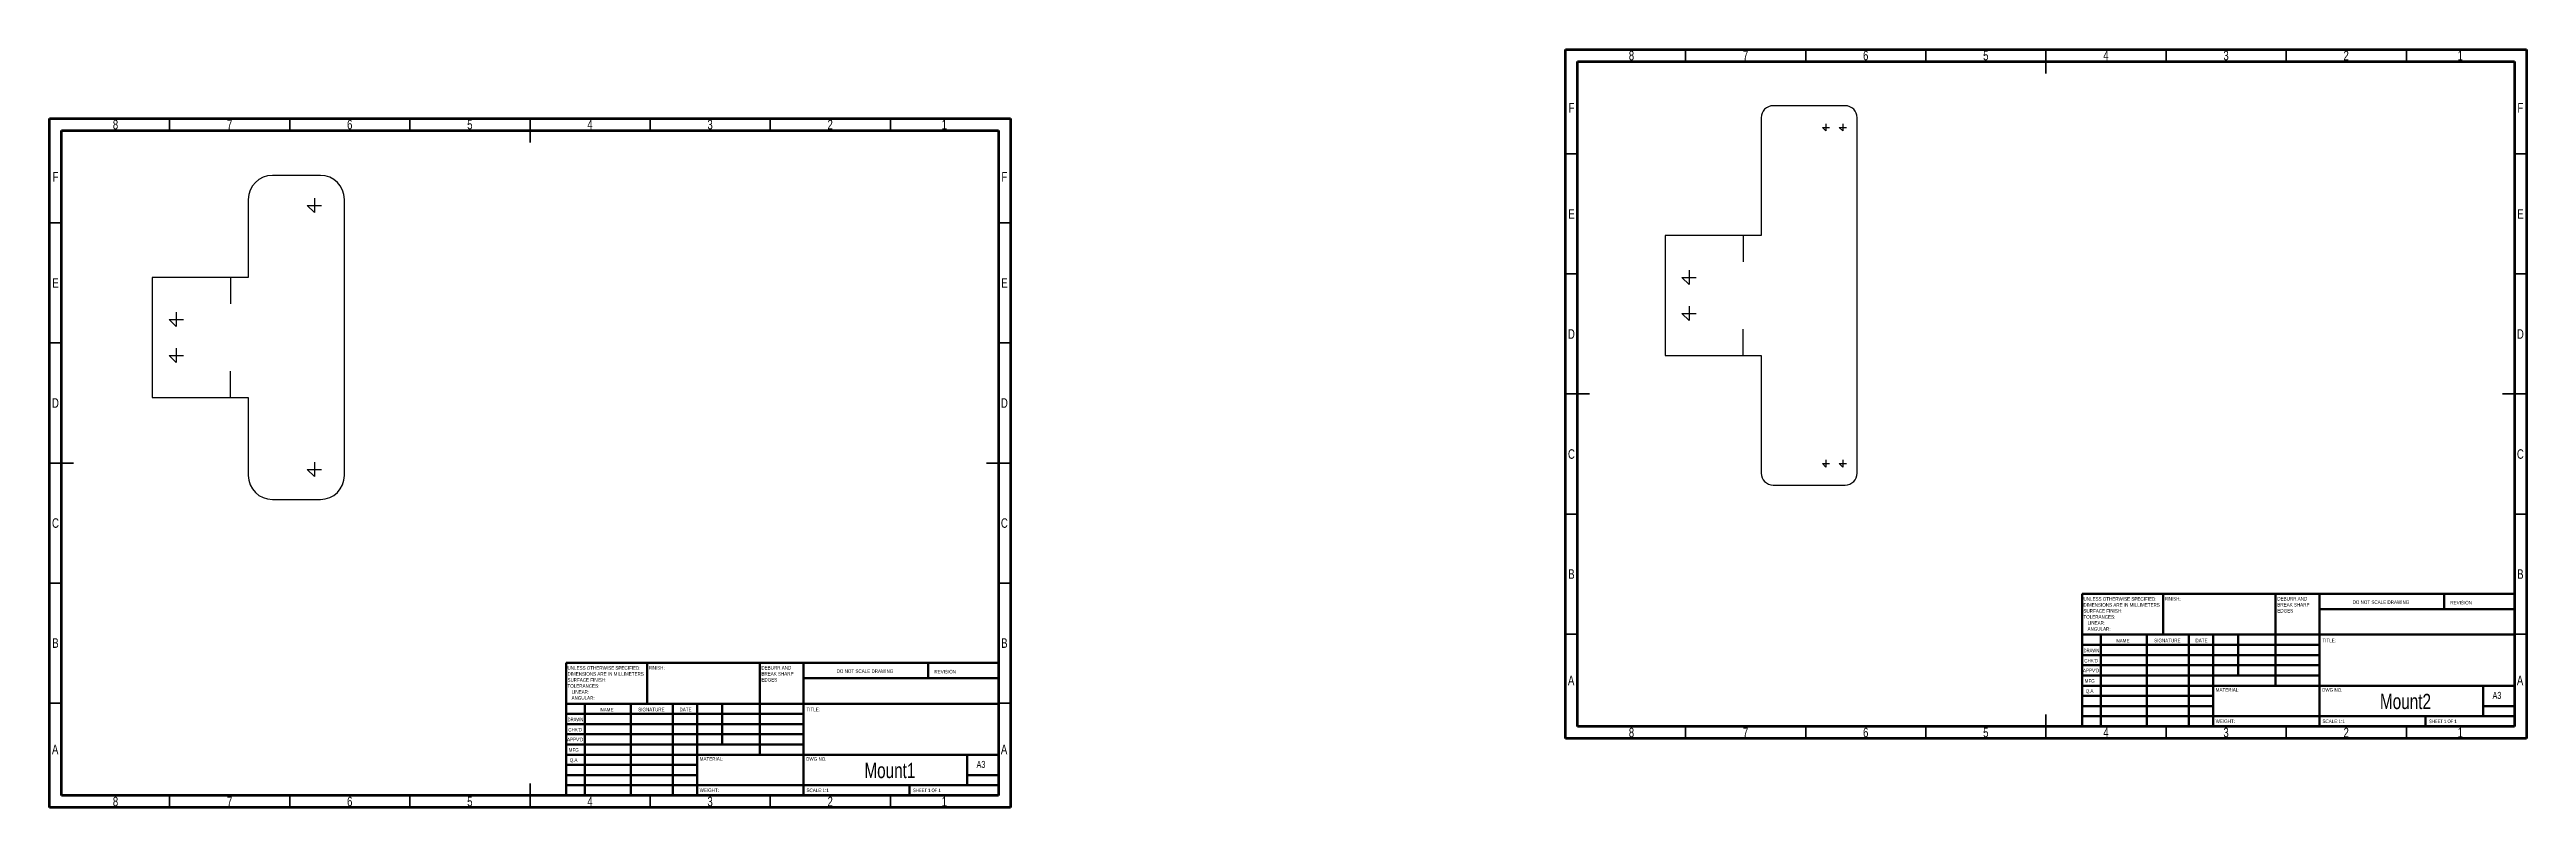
# Model space of a CAD drawing. Header units: inches. Extents: x 1517 to 7040, y -2638 to 1148.
# Drawn here: x 4240 to 5271, y -1107 to -791 of the extents above; entities that cross this region are included whole.
import ezdxf

# ---------------------------------------------------------------- set-up
doc = ezdxf.new("R2010")
doc.units = ezdxf.units.IN
doc.header["$MEASUREMENT"] = 0
doc.styles.add('SLDTEXTSTYLE0', font='TXT', dxfattribs={"width": 0.75})
doc.styles.add('SLDTEXTSTYLE1', font='TXT', dxfattribs={"width": 0.686449})
doc.styles.add('SLDTEXTSTYLE2', font='TXT', dxfattribs={"width": 0.6875})

msp = doc.modelspace()

# ---------------------------------------------------------------- texts
at = {"color": 7, "linetype": 'Continuous', "lineweight": 0}
for s, insert, char_height, attachment_point, style in [('8', (4898.543, -791.898), 3.969, 2, 'SLDTEXTSTYLE0'), ('7', (4946.043, -791.898), 3.969, 2, 'SLDTEXTSTYLE0'), ('6', (4996.043, -791.898), 3.969, 2, 'SLDTEXTSTYLE0'), ('5', (5046.043, -791.898), 3.969, 2, 'SLDTEXTSTYLE0'), ('4', (5096.043, -791.898), 3.969, 2, 'SLDTEXTSTYLE0'), ('3', (5146.043, -791.898), 3.969, 2, 'SLDTEXTSTYLE0'), ('2', (5196.043, -791.898), 3.969, 2, 'SLDTEXTSTYLE0'), ('1', (5243.543, -791.898), 3.969, 2, 'SLDTEXTSTYLE0'), ('F', (4873.541, -813.648), 3.969, 2, 'SLDTEXTSTYLE0'), ('F', (5268.541, -813.648), 3.969, 2, 'SLDTEXTSTYLE0'), ('8', (4267.511, -820.646), 3.969, 2, 'SLDTEXTSTYLE0'), ('7', (4315.011, -820.646), 3.969, 2, 'SLDTEXTSTYLE0'), ('6', (4365.011, -820.646), 3.969, 2, 'SLDTEXTSTYLE0'), ('5', (4415.011, -820.646), 3.969, 2, 'SLDTEXTSTYLE0'), ('4', (4465.011, -820.646), 3.969, 2, 'SLDTEXTSTYLE0'), ('3', (4515.011, -820.646), 3.969, 2, 'SLDTEXTSTYLE0'), ('2', (4565.011, -820.646), 3.969, 2, 'SLDTEXTSTYLE0'), ('1', (4612.511, -820.646), 3.969, 2, 'SLDTEXTSTYLE0'), ('F', (4242.509, -842.396), 3.969, 2, 'SLDTEXTSTYLE0'), ('F', (4637.509, -842.396), 3.969, 2, 'SLDTEXTSTYLE0'), ('E', (4873.591, -857.898), 3.969, 2, 'SLDTEXTSTYLE0'), ('E', (5268.591, -857.898), 3.969, 2, 'SLDTEXTSTYLE0'), ('E', (4242.559, -886.646), 3.969, 2, 'SLDTEXTSTYLE0'), ('E', (4637.559, -886.646), 3.969, 2, 'SLDTEXTSTYLE0'), ('D', (4873.536, -907.898), 3.969, 2, 'SLDTEXTSTYLE0'), ('D', (5268.536, -907.898), 3.969, 2, 'SLDTEXTSTYLE0'), ('D', (4242.503, -936.646), 3.969, 2, 'SLDTEXTSTYLE0'), ('D', (4637.503, -936.646), 3.969, 2, 'SLDTEXTSTYLE0'), ('C', (4873.542, -957.898), 3.969, 2, 'SLDTEXTSTYLE0'), ('C', (5268.542, -957.898), 3.969, 2, 'SLDTEXTSTYLE0'), ('C', (4242.509, -986.646), 3.969, 2, 'SLDTEXTSTYLE0'), ('C', (4637.509, -986.646), 3.969, 2, 'SLDTEXTSTYLE0'), ('B', (4873.554, -1007.898), 3.969, 2, 'SLDTEXTSTYLE0'), ('B', (5268.554, -1007.898), 3.969, 2, 'SLDTEXTSTYLE0'), ('FINISH:', (5120.455, -1019.453), 1.5, 1, 'SLDTEXTSTYLE0'), ('DO NOT SCALE DRAWING', (5198.698, -1020.839), 1.5, 1, 'SLDTEXTSTYLE0'), ('REVISION', (5239.411, -1021.037), 1.5, 1, 'SLDTEXTSTYLE0'), ('B', (4242.521, -1036.646), 3.969, 2, 'SLDTEXTSTYLE0'), ('B', (4637.521, -1036.646), 3.969, 2, 'SLDTEXTSTYLE0'), ('DRAWN', (5086.727, -1040.987), 1.5, 1, 'SLDTEXTSTYLE1'), ('NAME', (5100.406, -1036.871), 1.5, 1, 'SLDTEXTSTYLE0'), ('SIGNATURE', (5116.117, -1036.81), 1.5, 1, 'SLDTEXTSTYLE0'), ('DATE', (5133.298, -1036.796), 1.5, 1, 'SLDTEXTSTYLE0'), ('TITLE:', (5186.173, -1036.796), 1.5, 1, 'SLDTEXTSTYLE0'), ('FINISH:', (4489.422, -1048.201), 1.5, 1, 'SLDTEXTSTYLE0'), ('DO NOT SCALE DRAWING', (4567.665, -1049.587), 1.5, 1, 'SLDTEXTSTYLE0'), ('REVISION', (4608.378, -1049.785), 1.5, 1, 'SLDTEXTSTYLE0'), ("APPV'D", (5086.485, -1049.306), 1.5, 1, 'SLDTEXTSTYLE0'), ("CHK'D", (5087.022, -1045.21), 1.5, 1, 'SLDTEXTSTYLE0'), ('A', (4873.423, -1052.205), 3.969, 2, 'SLDTEXTSTYLE0'), ('MFG', (5087.207, -1053.656), 1.5, 1, 'SLDTEXTSTYLE0'), ('Q.A', (5087.592, -1057.868), 1.5, 1, 'SLDTEXTSTYLE0'), ('MATERIAL:', (5141.729, -1057.386), 1.5, 1, 'SLDTEXTSTYLE0'), ('DWG NO.', (5186.036, -1057.386), 1.5, 1, 'SLDTEXTSTYLE0'), ('Mount2', (5220.722, -1059.765), 6.35, 2, 'SLDTEXTSTYLE0'), ('A3', (5256.954, -1058.966), 2.9104, 1, 'SLDTEXTSTYLE0'), ('A', (5268.423, -1052.205), 3.969, 2, 'SLDTEXTSTYLE0'), ('DRAWN', (4455.694, -1069.736), 1.5, 1, 'SLDTEXTSTYLE1'), ('NAME', (4469.373, -1065.619), 1.5, 1, 'SLDTEXTSTYLE0'), ('SIGNATURE', (4485.084, -1065.559), 1.5, 1, 'SLDTEXTSTYLE0'), ('DATE', (4502.265, -1065.544), 1.5, 1, 'SLDTEXTSTYLE0'), ('TITLE:', (4555.141, -1065.544), 1.5, 1, 'SLDTEXTSTYLE0'), ('WEIGHT:', (5141.701, -1070.423), 1.4986, 1, 'SLDTEXTSTYLE0'), ('SCALE:1:1', (5186.157, -1070.472), 1.5, 1, 'SLDTEXTSTYLE0'), ('SHEET 1 OF 1', (5230.562, -1070.472), 1.5, 1, 'SLDTEXTSTYLE2'), ('A', (4242.39, -1080.953), 3.969, 2, 'SLDTEXTSTYLE0'), ("APPV'D", (4455.452, -1078.054), 1.5, 1, 'SLDTEXTSTYLE0'), ("CHK'D", (4455.99, -1073.959), 1.5, 1, 'SLDTEXTSTYLE0'), ('MFG', (4456.175, -1082.405), 1.5, 1, 'SLDTEXTSTYLE0'), ('A', (4637.39, -1080.953), 3.969, 2, 'SLDTEXTSTYLE0'), ('8', (4898.543, -1073.898), 3.969, 2, 'SLDTEXTSTYLE0'), ('7', (4946.043, -1073.898), 3.969, 2, 'SLDTEXTSTYLE0'), ('6', (4996.043, -1073.898), 3.969, 2, 'SLDTEXTSTYLE0'), ('5', (5046.043, -1073.898), 3.969, 2, 'SLDTEXTSTYLE0'), ('4', (5096.043, -1073.898), 3.969, 2, 'SLDTEXTSTYLE0'), ('3', (5146.043, -1073.898), 3.969, 2, 'SLDTEXTSTYLE0'), ('2', (5196.043, -1073.898), 3.969, 2, 'SLDTEXTSTYLE0'), ('1', (5243.543, -1073.898), 3.969, 2, 'SLDTEXTSTYLE0'), ('Q.A', (4456.56, -1086.616), 1.5, 1, 'SLDTEXTSTYLE0'), ('MATERIAL:', (4510.697, -1086.134), 1.5, 1, 'SLDTEXTSTYLE0'), ('DWG NO.', (4555.004, -1086.134), 1.5, 1, 'SLDTEXTSTYLE0'), ('Mount1', (4589.85, -1088.513), 6.35, 2, 'SLDTEXTSTYLE0'), ('A3', (4625.922, -1087.714), 2.9104, 1, 'SLDTEXTSTYLE0'), ('8', (4267.511, -1102.646), 3.969, 2, 'SLDTEXTSTYLE0'), ('7', (4315.011, -1102.646), 3.969, 2, 'SLDTEXTSTYLE0'), ('6', (4365.011, -1102.646), 3.969, 2, 'SLDTEXTSTYLE0'), ('5', (4415.011, -1102.646), 3.969, 2, 'SLDTEXTSTYLE0'), ('4', (4465.011, -1102.646), 3.969, 2, 'SLDTEXTSTYLE0'), ('WEIGHT:', (4510.669, -1099.171), 1.4986, 1, 'SLDTEXTSTYLE0'), ('3', (4515.011, -1102.646), 3.969, 2, 'SLDTEXTSTYLE0'), ('SCALE:1:1', (4555.125, -1099.22), 1.5, 1, 'SLDTEXTSTYLE0'), ('2', (4565.011, -1102.646), 3.969, 2, 'SLDTEXTSTYLE0'), ('SHEET 1 OF 1', (4599.529, -1099.22), 1.5, 1, 'SLDTEXTSTYLE2'), ('1', (4612.511, -1102.646), 3.969, 2, 'SLDTEXTSTYLE0')]:
    msp.add_mtext(s, dxfattribs=dict(at, insert=insert, char_height=char_height, attachment_point=attachment_point, style=style))

# ---------------------------------------------------------------- blocks, each defined once
blk = doc.blocks.new('SW_NOTE_0')
at = {"color": 0, "linetype": 'Continuous', "lineweight": 0, "char_height": 1.5, "attachment_point": 1, "style": 'SLDTEXTSTYLE0'}
for s, insert in [('UNLESS OTHERWISE SPECIFIED:', (0, 1.9)), ('TOLERANCES:', (0, -5.6)), ('DIMENSIONS ARE IN MILLIMETERS', (0, -0.6)), ('SURFACE FINISH:', (0, -3.1)), ('LINEAR:', (1.7, -8.1)), ('ANGULAR:', (1.7, -10.6))]:
    blk.add_mtext(s, dxfattribs=dict(at, insert=insert))
blk = doc.blocks.new('SW_NOTE_0_1')
at = {"color": 0, "linetype": 'Continuous', "lineweight": 0, "char_height": 1.5, "attachment_point": 1, "style": 'SLDTEXTSTYLE0'}
for s, insert in [('DEBURR AND', (0, 1.9)), ('BREAK SHARP', (0, -0.6)), ('EDGES', (0, -3.1))]:
    blk.add_mtext(s, dxfattribs=dict(at, insert=insert))
blk = doc.blocks.new('fdgdfgfdg')
at = {"color": 7, "linetype": 'Continuous', "lineweight": 25}
for p, q in [((4352.8, -843.8), (4332.8, -843.8)), ((4322.8, -853.8), (4322.8, -886.3)), ((4362.8, -968.8), (4362.8, -853.8)), ((4282.8, -886.3), (4282.8, -936.3)), ((4322.8, -886.3), (4282.8, -886.3)), ((4282.8, -936.3), (4322.8, -936.3)), ((4322.8, -936.3), (4322.8, -968.8)), ((4332.8, -978.8), (4352.8, -978.8))]:
    blk.add_line(p, q, dxfattribs=at)
at = {"color": 3}
for p, q in [((4350.3, -853.3), (4350.3, -859.3)), ((4350.3, -859.3), (4347.3, -856.3)), ((4347.3, -856.3), (4353.3, -856.3)), ((4315.4, -886.3), (4315.4, -897.3)), ((4292.8, -906.8), (4289.8, -903.8)), ((4289.8, -903.8), (4295.8, -903.8)), ((4292.8, -900.8), (4292.8, -906.8)), ((4292.8, -915.8), (4292.8, -921.8)), ((4292.8, -921.8), (4289.8, -918.8)), ((4289.8, -918.8), (4295.8, -918.8)), ((4315.4, -936.3), (4315.4, -925.3)), ((4350.3, -969.3), (4347.3, -966.3)), ((4347.3, -966.3), (4353.3, -966.3)), ((4350.3, -963.3), (4350.3, -969.3))]:
    blk.add_line(p, q, dxfattribs=at)
at = {"color": 7, "linetype": 'Continuous', "lineweight": 25}
for centre, start, end in [((4332.8, -853.8), 90, 180), ((4352.8, -853.8), 0, 90), ((4332.8, -968.8), 180, 270), ((4352.8, -968.8), 270, 0)]:
    blk.add_arc(centre, 10, start, end, dxfattribs=at)
blk = doc.blocks.new('tyryrtyrty')
at = {"color": 7, "linetype": 'Continuous', "lineweight": 25}
for p, q in [((4952.5, -819.8), (4952.5, -868.8)), ((4987.5, -814.8), (4957.5, -814.8)), ((4992.5, -967.8), (4992.5, -819.8)), ((4912.5, -868.8), (4912.5, -918.8)), ((4952.5, -868.8), (4912.5, -868.8)), ((4912.5, -918.8), (4952.5, -918.8)), ((4952.5, -918.8), (4952.5, -967.8)), ((4957.5, -972.8), (4987.5, -972.8))]:
    blk.add_line(p, q, dxfattribs=at)
at = {"color": 3}
for p, q in [((4979.5, -825.3), (4978, -823.8)), ((4978, -823.8), (4981, -823.8)), ((4979.5, -822.3), (4979.5, -825.3)), ((4986.5, -825.3), (4985, -823.8)), ((4985, -823.8), (4988, -823.8)), ((4986.5, -822.3), (4986.5, -825.3)), ((4945, -868.8), (4945, -879.8)), ((4922.5, -889.3), (4919.5, -886.3)), ((4919.5, -886.3), (4925.5, -886.3)), ((4922.5, -883.3), (4922.5, -889.3)), ((4922.5, -904.3), (4919.5, -901.3)), ((4919.5, -901.3), (4925.5, -901.3)), ((4922.5, -898.3), (4922.5, -904.3)), ((4945, -918.8), (4945, -907.8)), ((4979.5, -965.3), (4978, -963.8)), ((4978, -963.8), (4981, -963.8)), ((4979.5, -962.3), (4979.5, -965.3)), ((4986.5, -965.3), (4985, -963.8)), ((4985, -963.8), (4988, -963.8)), ((4986.5, -962.3), (4986.5, -965.3))]:
    blk.add_line(p, q, dxfattribs=at)
at = {"color": 7, "linetype": 'Continuous', "lineweight": 25}
for centre, start, end in [((4957.5, -819.8), 90, 180), ((4987.5, -819.8), 0, 90), ((4957.5, -967.8), 180, 270), ((4987.5, -967.8), 270, 0)]:
    blk.add_arc(centre, 5, start, end, dxfattribs=at)

# ---------------------------------------------------------------- linework, layer by layer
at = {"color": 7, "linetype": 'Continuous', "lineweight": 70}
for p, q in [((4871.083, -1078.372), (4871.083, -791.372)), ((4871.083, -791.372), (5271.083, -791.372)), ((5271.083, -791.372), (5271.083, -1078.372)), ((4876.083, -1073.372), (4876.083, -796.372)), ((4876.083, -796.372), (5266.083, -796.372)), ((5266.083, -796.372), (5266.083, -1073.372)), ((4240.051, -1107.12), (4240.051, -820.12)), ((4240.051, -820.12), (4640.051, -820.12)), ((4640.051, -820.12), (4640.051, -1107.12)), ((4245.051, -1102.12), (4245.051, -825.12)), ((4245.051, -825.12), (4635.051, -825.12)), ((4635.051, -825.12), (4635.051, -1102.12)), ((5271.083, -1078.372), (4871.083, -1078.372)), ((5266.083, -1073.372), (4876.083, -1073.372)), ((4635.051, -1102.12), (4245.051, -1102.12)), ((4640.051, -1107.12), (4240.051, -1107.12))]:
    msp.add_line(p, q, dxfattribs=at)
at = {"color": 7, "linetype": 'Continuous', "lineweight": 35}
for p, q in [((4921.083, -796.372), (4921.083, -791.372)), ((4971.083, -796.372), (4971.083, -791.372)), ((5021.083, -796.372), (5021.083, -791.372)), ((5071.083, -791.372), (5071.083, -801.372)), ((5071.083, -796.372), (5071.083, -791.372)), ((5121.083, -796.372), (5121.083, -791.372)), ((5171.083, -796.372), (5171.083, -791.372)), ((5221.083, -796.372), (5221.083, -791.372)), ((4290.051, -825.12), (4290.051, -820.12)), ((4340.051, -825.12), (4340.051, -820.12)), ((4390.051, -825.12), (4390.051, -820.12)), ((4440.051, -820.12), (4440.051, -830.12)), ((4440.051, -825.12), (4440.051, -820.12)), ((4490.051, -825.12), (4490.051, -820.12)), ((4540.051, -825.12), (4540.051, -820.12)), ((4590.051, -825.12), (4590.051, -820.12)), ((4876.083, -834.872), (4871.083, -834.872)), ((5266.083, -834.872), (5271.083, -834.872)), ((4245.051, -863.62), (4240.051, -863.62)), ((4635.051, -863.62), (4640.051, -863.62)), ((4876.083, -884.872), (4871.083, -884.872)), ((5266.083, -884.872), (5271.083, -884.872)), ((4245.051, -913.62), (4240.051, -913.62)), ((4635.051, -913.62), (4640.051, -913.62)), ((4871.083, -934.872), (4881.083, -934.872)), ((4876.083, -934.872), (4871.083, -934.872)), ((5271.083, -934.872), (5261.083, -934.872)), ((5266.083, -934.872), (5271.083, -934.872)), ((4240.051, -963.62), (4250.051, -963.62)), ((4245.051, -963.62), (4240.051, -963.62)), ((4640.051, -963.62), (4630.051, -963.62)), ((4635.051, -963.62), (4640.051, -963.62)), ((4876.083, -984.872), (4871.083, -984.872)), ((5266.083, -984.872), (5271.083, -984.872)), ((4245.051, -1013.62), (4240.051, -1013.62)), ((4635.051, -1013.62), (4640.051, -1013.62)), ((4876.083, -1034.872), (4871.083, -1034.872)), ((5266.083, -1034.872), (5271.083, -1034.872)), ((4245.051, -1063.62), (4240.051, -1063.62)), ((4635.051, -1063.62), (4640.051, -1063.62)), ((5071.083, -1078.372), (5071.083, -1068.372)), ((4921.083, -1073.372), (4921.083, -1078.372)), ((4971.083, -1073.372), (4971.083, -1078.372)), ((5021.083, -1073.372), (5021.083, -1078.372)), ((5071.083, -1073.372), (5071.083, -1078.372)), ((5121.083, -1073.372), (5121.083, -1078.372)), ((5171.083, -1073.372), (5171.083, -1078.372)), ((5221.083, -1073.372), (5221.083, -1078.372)), ((4290.051, -1102.12), (4290.051, -1107.12)), ((4340.051, -1102.12), (4340.051, -1107.12)), ((4390.051, -1102.12), (4390.051, -1107.12)), ((4440.051, -1107.12), (4440.051, -1097.12)), ((4440.051, -1102.12), (4440.051, -1107.12)), ((4490.051, -1102.12), (4490.051, -1107.12)), ((4540.051, -1102.12), (4540.051, -1107.12)), ((4590.051, -1102.12), (4590.051, -1107.12))]:
    msp.add_line(p, q, dxfattribs=at)
at = {"color": 7, "linetype": 'Continuous', "lineweight": 50}
for p, q in [((5086.083, -1018.122), (5266.083, -1018.122)), ((5086.083, -1018.122), (5086.083, -1073.372)), ((5119.883, -1035.122), (5119.883, -1018.122)), ((5166.683, -1018.122), (5166.683, -1056.372)), ((5184.883, -1018.122), (5184.883, -1073.372)), ((5236.883, -1024.497), (5236.883, -1018.122)), ((5266.083, -1024.497), (5184.883, -1024.497)), ((5266.083, -1035.122), (5086.083, -1035.122)), ((5184.883, -1039.372), (5086.083, -1039.372)), ((5093.883, -1035.122), (5093.883, -1073.372)), ((5113.074, -1035.122), (5113.074, -1073.372)), ((5130.482, -1035.122), (5130.482, -1073.372)), ((5140.683, -1073.372), (5140.683, -1035.122)), ((5151.083, -1052.122), (5151.083, -1035.122)), ((4455.051, -1046.87), (4635.051, -1046.87)), ((4455.051, -1046.87), (4455.051, -1102.12)), ((4488.851, -1063.87), (4488.851, -1046.87)), ((4535.651, -1046.87), (4535.651, -1085.12)), ((4553.851, -1046.87), (4553.851, -1102.12)), ((4605.851, -1053.245), (4605.851, -1046.87)), ((5184.883, -1043.622), (5086.083, -1043.622)), ((5184.883, -1047.872), (5086.083, -1047.872)), ((4635.051, -1053.245), (4553.851, -1053.245)), ((5184.883, -1052.122), (5086.083, -1052.122)), ((5140.683, -1056.372), (5086.083, -1056.372)), ((5140.683, -1060.622), (5086.083, -1060.622)), ((5140.683, -1056.372), (5266.083, -1056.372)), ((5253.083, -1069.122), (5253.083, -1056.372)), ((4635.051, -1063.87), (4455.051, -1063.87)), ((4553.851, -1068.12), (4455.051, -1068.12)), ((4462.851, -1063.87), (4462.851, -1102.12)), ((4482.042, -1063.87), (4482.042, -1102.12)), ((4499.45, -1063.87), (4499.45, -1102.12)), ((4509.651, -1102.12), (4509.651, -1063.87)), ((4520.051, -1080.87), (4520.051, -1063.87)), ((5140.683, -1064.872), (5086.083, -1064.872)), ((5086.083, -1069.122), (5266.083, -1069.122)), ((5229.083, -1073.372), (5229.083, -1069.122)), ((5266.083, -1064.872), (5253.083, -1064.872)), ((4553.851, -1072.37), (4455.051, -1072.37)), ((4553.851, -1076.62), (4455.051, -1076.62)), ((4553.851, -1080.87), (4455.051, -1080.87)), ((4509.651, -1085.12), (4455.051, -1085.12)), ((4509.651, -1089.37), (4455.051, -1089.37)), ((4509.651, -1085.12), (4635.051, -1085.12)), ((4622.051, -1097.87), (4622.051, -1085.12)), ((4509.651, -1093.62), (4455.051, -1093.62)), ((4455.051, -1097.87), (4635.051, -1097.87)), ((4598.051, -1102.12), (4598.051, -1097.87)), ((4635.051, -1093.62), (4622.051, -1093.62))]:
    msp.add_line(p, q, dxfattribs=at)

# ---------------------------------------------------------------- block references
at = {"color": 3}
for name in ['tyryrtyrty', 'fdgdfgfdg']:
    msp.add_blockref(name, (0, 0), dxfattribs=at)
at = {"color": 7, "linetype": 'Continuous', "lineweight": 0}
for name, p in [('SW_NOTE_0', (5086.677, -1021.385)), ('SW_NOTE_0_1', (5167.392, -1021.303)), ('SW_NOTE_0', (4455.644, -1050.133)), ('SW_NOTE_0_1', (4536.36, -1050.051))]:
    msp.add_blockref(name, p, dxfattribs=at)

msp.set_redraw_order([(e.dxf.handle, doc.entitydb.next_handle()) for e in msp.query("TEXT MTEXT ATTDEF DIMENSION ARC_DIMENSION")])  # texts and dimensions are drawn at this point

doc.saveas('drawing.dxf')
